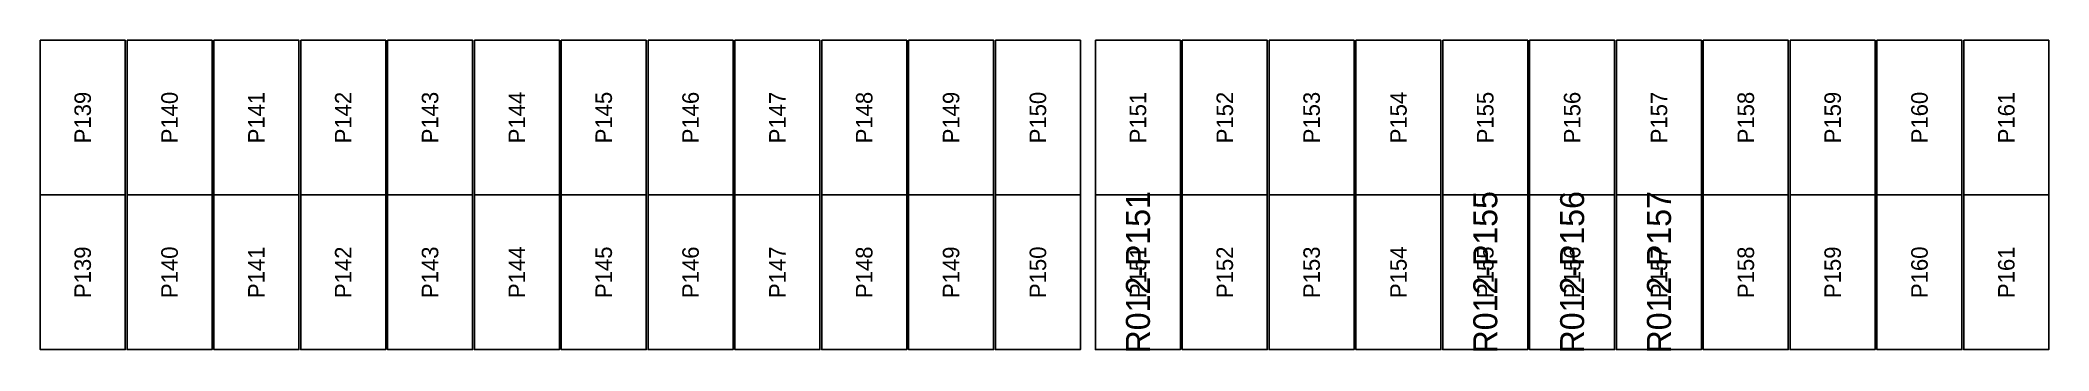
# Model space of a CAD drawing. Extents: x 296295 to 296770, y 651564 to 652121.
# Drawn here: x 296494.83 to 296521.61, y 652076.04 to 652080.18 of the extents above; entities that cross this region are included whole.
import ezdxf
from ezdxf.enums import TextEntityAlignment as Align

# ---------------------------------------------------------------- set-up
doc = ezdxf.new("R2010")
doc.units = 0

msp = doc.modelspace()

# ---------------------------------------------------------------- texts
at = {"layer": 'DEFECT_LABELS'}
for s, p in [('R012-P151', (296509.466, 652077.086)), ('R012-P155', (296514.098, 652077.086)), ('R012-P156', (296515.256, 652077.086)), ('R012-P157', (296516.414, 652077.086))]:
    msp.add_text(s, height=0.32, rotation=90, dxfattribs=at).set_placement(p, align=Align.MIDDLE_CENTER)
at = {"layer": 'PANEL_POSITION'}
for s, p in [('P139', (296495.394, 652079.149)), ('P140', (296496.552, 652079.149)), ('P141', (296497.71, 652079.149)), ('P142', (296498.868, 652079.149)), ('P143', (296500.026, 652079.149)), ('P144', (296501.184, 652079.149)), ('P145', (296502.342, 652079.149)), ('P146', (296503.5, 652079.149)), ('P147', (296504.658, 652079.149)), ('P148', (296505.816, 652079.149)), ('P149', (296506.974, 652079.149)), ('P150', (296508.132, 652079.149)), ('P151', (296509.466, 652079.149)), ('P152', (296510.624, 652079.149)), ('P153', (296511.782, 652079.149)), ('P154', (296512.94, 652079.149)), ('P155', (296514.098, 652079.149)), ('P156', (296515.256, 652079.149)), ('P157', (296516.414, 652079.149)), ('P158', (296517.572, 652079.149)), ('P159', (296518.73, 652079.149)), ('P160', (296519.888, 652079.149)), ('P161', (296521.046, 652079.149)), ('P139', (296495.394, 652077.086)), ('P140', (296496.552, 652077.086)), ('P141', (296497.71, 652077.086)), ('P142', (296498.868, 652077.086)), ('P143', (296500.026, 652077.086)), ('P144', (296501.184, 652077.086)), ('P145', (296502.342, 652077.086)), ('P146', (296503.5, 652077.086)), ('P147', (296504.658, 652077.086)), ('P148', (296505.816, 652077.086)), ('P149', (296506.974, 652077.086)), ('P150', (296508.132, 652077.086)), ('P151', (296509.466, 652077.086)), ('P152', (296510.624, 652077.086)), ('P153', (296511.782, 652077.086)), ('P154', (296512.94, 652077.086)), ('P155', (296514.098, 652077.086)), ('P156', (296515.256, 652077.086)), ('P157', (296516.414, 652077.086)), ('P158', (296517.572, 652077.086)), ('P159', (296518.73, 652077.086)), ('P160', (296519.888, 652077.086)), ('P161', (296521.046, 652077.086))]:
    msp.add_text(s, height=0.22, rotation=90, dxfattribs=at).set_placement(p, align=Align.MIDDLE_CENTER)

# ---------------------------------------------------------------- linework, layer by layer
at = {"layer": 'DEFECTIVE_PANELS'}
for points in [[(296508.899, 652078.118), (296510.033, 652078.118), (296510.033, 652076.055), (296508.899, 652076.055)], [(296513.531, 652078.118), (296514.665, 652078.118), (296514.665, 652076.055), (296513.531, 652076.055)], [(296514.689, 652078.118), (296515.823, 652078.118), (296515.823, 652076.055), (296514.689, 652076.055)], [(296515.847, 652078.118), (296516.981, 652078.118), (296516.981, 652076.055), (296515.847, 652076.055)]]:
    msp.add_lwpolyline(points, close=True, dxfattribs=at)
at = {"layer": 'PANELS_MASTER'}
for points in [[(296494.827, 652080.181), (296495.961, 652080.181), (296495.961, 652078.118), (296494.827, 652078.118)], [(296495.985, 652080.181), (296497.119, 652080.181), (296497.119, 652078.118), (296495.985, 652078.118)], [(296497.143, 652080.181), (296498.277, 652080.181), (296498.277, 652078.118), (296497.143, 652078.118)], [(296498.301, 652080.181), (296499.435, 652080.181), (296499.435, 652078.118), (296498.301, 652078.118)], [(296499.459, 652080.181), (296500.593, 652080.181), (296500.593, 652078.118), (296499.459, 652078.118)], [(296500.617, 652080.181), (296501.751, 652080.181), (296501.751, 652078.118), (296500.617, 652078.118)], [(296501.775, 652080.181), (296502.909, 652080.181), (296502.909, 652078.118), (296501.775, 652078.118)], [(296502.933, 652080.181), (296504.067, 652080.181), (296504.067, 652078.118), (296502.933, 652078.118)], [(296504.091, 652080.181), (296505.225, 652080.181), (296505.225, 652078.118), (296504.091, 652078.118)], [(296505.249, 652080.181), (296506.383, 652080.181), (296506.383, 652078.118), (296505.249, 652078.118)], [(296506.407, 652080.181), (296507.541, 652080.181), (296507.541, 652078.118), (296506.407, 652078.118)], [(296507.565, 652080.181), (296508.699, 652080.181), (296508.699, 652078.118), (296507.565, 652078.118)], [(296508.899, 652080.181), (296510.033, 652080.181), (296510.033, 652078.118), (296508.899, 652078.118)], [(296510.057, 652080.181), (296511.191, 652080.181), (296511.191, 652078.118), (296510.057, 652078.118)], [(296511.215, 652080.181), (296512.349, 652080.181), (296512.349, 652078.118), (296511.215, 652078.118)], [(296512.373, 652080.181), (296513.507, 652080.181), (296513.507, 652078.118), (296512.373, 652078.118)], [(296513.531, 652080.181), (296514.665, 652080.181), (296514.665, 652078.118), (296513.531, 652078.118)], [(296514.689, 652080.181), (296515.823, 652080.181), (296515.823, 652078.118), (296514.689, 652078.118)], [(296515.847, 652080.181), (296516.981, 652080.181), (296516.981, 652078.118), (296515.847, 652078.118)], [(296517.005, 652080.181), (296518.139, 652080.181), (296518.139, 652078.118), (296517.005, 652078.118)], [(296518.163, 652080.181), (296519.297, 652080.181), (296519.297, 652078.118), (296518.163, 652078.118)], [(296519.321, 652080.181), (296520.455, 652080.181), (296520.455, 652078.118), (296519.321, 652078.118)], [(296520.479, 652080.181), (296521.613, 652080.181), (296521.613, 652078.118), (296520.479, 652078.118)], [(296494.827, 652078.118), (296495.961, 652078.118), (296495.961, 652076.055), (296494.827, 652076.055)], [(296495.985, 652078.118), (296497.119, 652078.118), (296497.119, 652076.055), (296495.985, 652076.055)], [(296497.143, 652078.118), (296498.277, 652078.118), (296498.277, 652076.055), (296497.143, 652076.055)], [(296498.301, 652078.118), (296499.435, 652078.118), (296499.435, 652076.055), (296498.301, 652076.055)], [(296499.459, 652078.118), (296500.593, 652078.118), (296500.593, 652076.055), (296499.459, 652076.055)], [(296500.617, 652078.118), (296501.751, 652078.118), (296501.751, 652076.055), (296500.617, 652076.055)], [(296501.775, 652078.118), (296502.909, 652078.118), (296502.909, 652076.055), (296501.775, 652076.055)], [(296502.933, 652078.118), (296504.067, 652078.118), (296504.067, 652076.055), (296502.933, 652076.055)], [(296504.091, 652078.118), (296505.225, 652078.118), (296505.225, 652076.055), (296504.091, 652076.055)], [(296505.249, 652078.118), (296506.383, 652078.118), (296506.383, 652076.055), (296505.249, 652076.055)], [(296506.407, 652078.118), (296507.541, 652078.118), (296507.541, 652076.055), (296506.407, 652076.055)], [(296507.565, 652078.118), (296508.699, 652078.118), (296508.699, 652076.055), (296507.565, 652076.055)], [(296510.057, 652078.118), (296511.191, 652078.118), (296511.191, 652076.055), (296510.057, 652076.055)], [(296511.215, 652078.118), (296512.349, 652078.118), (296512.349, 652076.055), (296511.215, 652076.055)], [(296512.373, 652078.118), (296513.507, 652078.118), (296513.507, 652076.055), (296512.373, 652076.055)], [(296517.005, 652078.118), (296518.139, 652078.118), (296518.139, 652076.055), (296517.005, 652076.055)], [(296518.163, 652078.118), (296519.297, 652078.118), (296519.297, 652076.055), (296518.163, 652076.055)], [(296519.321, 652078.118), (296520.455, 652078.118), (296520.455, 652076.055), (296519.321, 652076.055)], [(296520.479, 652078.118), (296521.613, 652078.118), (296521.613, 652076.055), (296520.479, 652076.055)]]:
    msp.add_lwpolyline(points, close=True, dxfattribs=at)

msp.set_redraw_order([(e.dxf.handle, doc.entitydb.next_handle()) for e in msp.query("TEXT MTEXT ATTDEF DIMENSION ARC_DIMENSION")])  # texts and dimensions are drawn at this point

doc.saveas('drawing.dxf')
